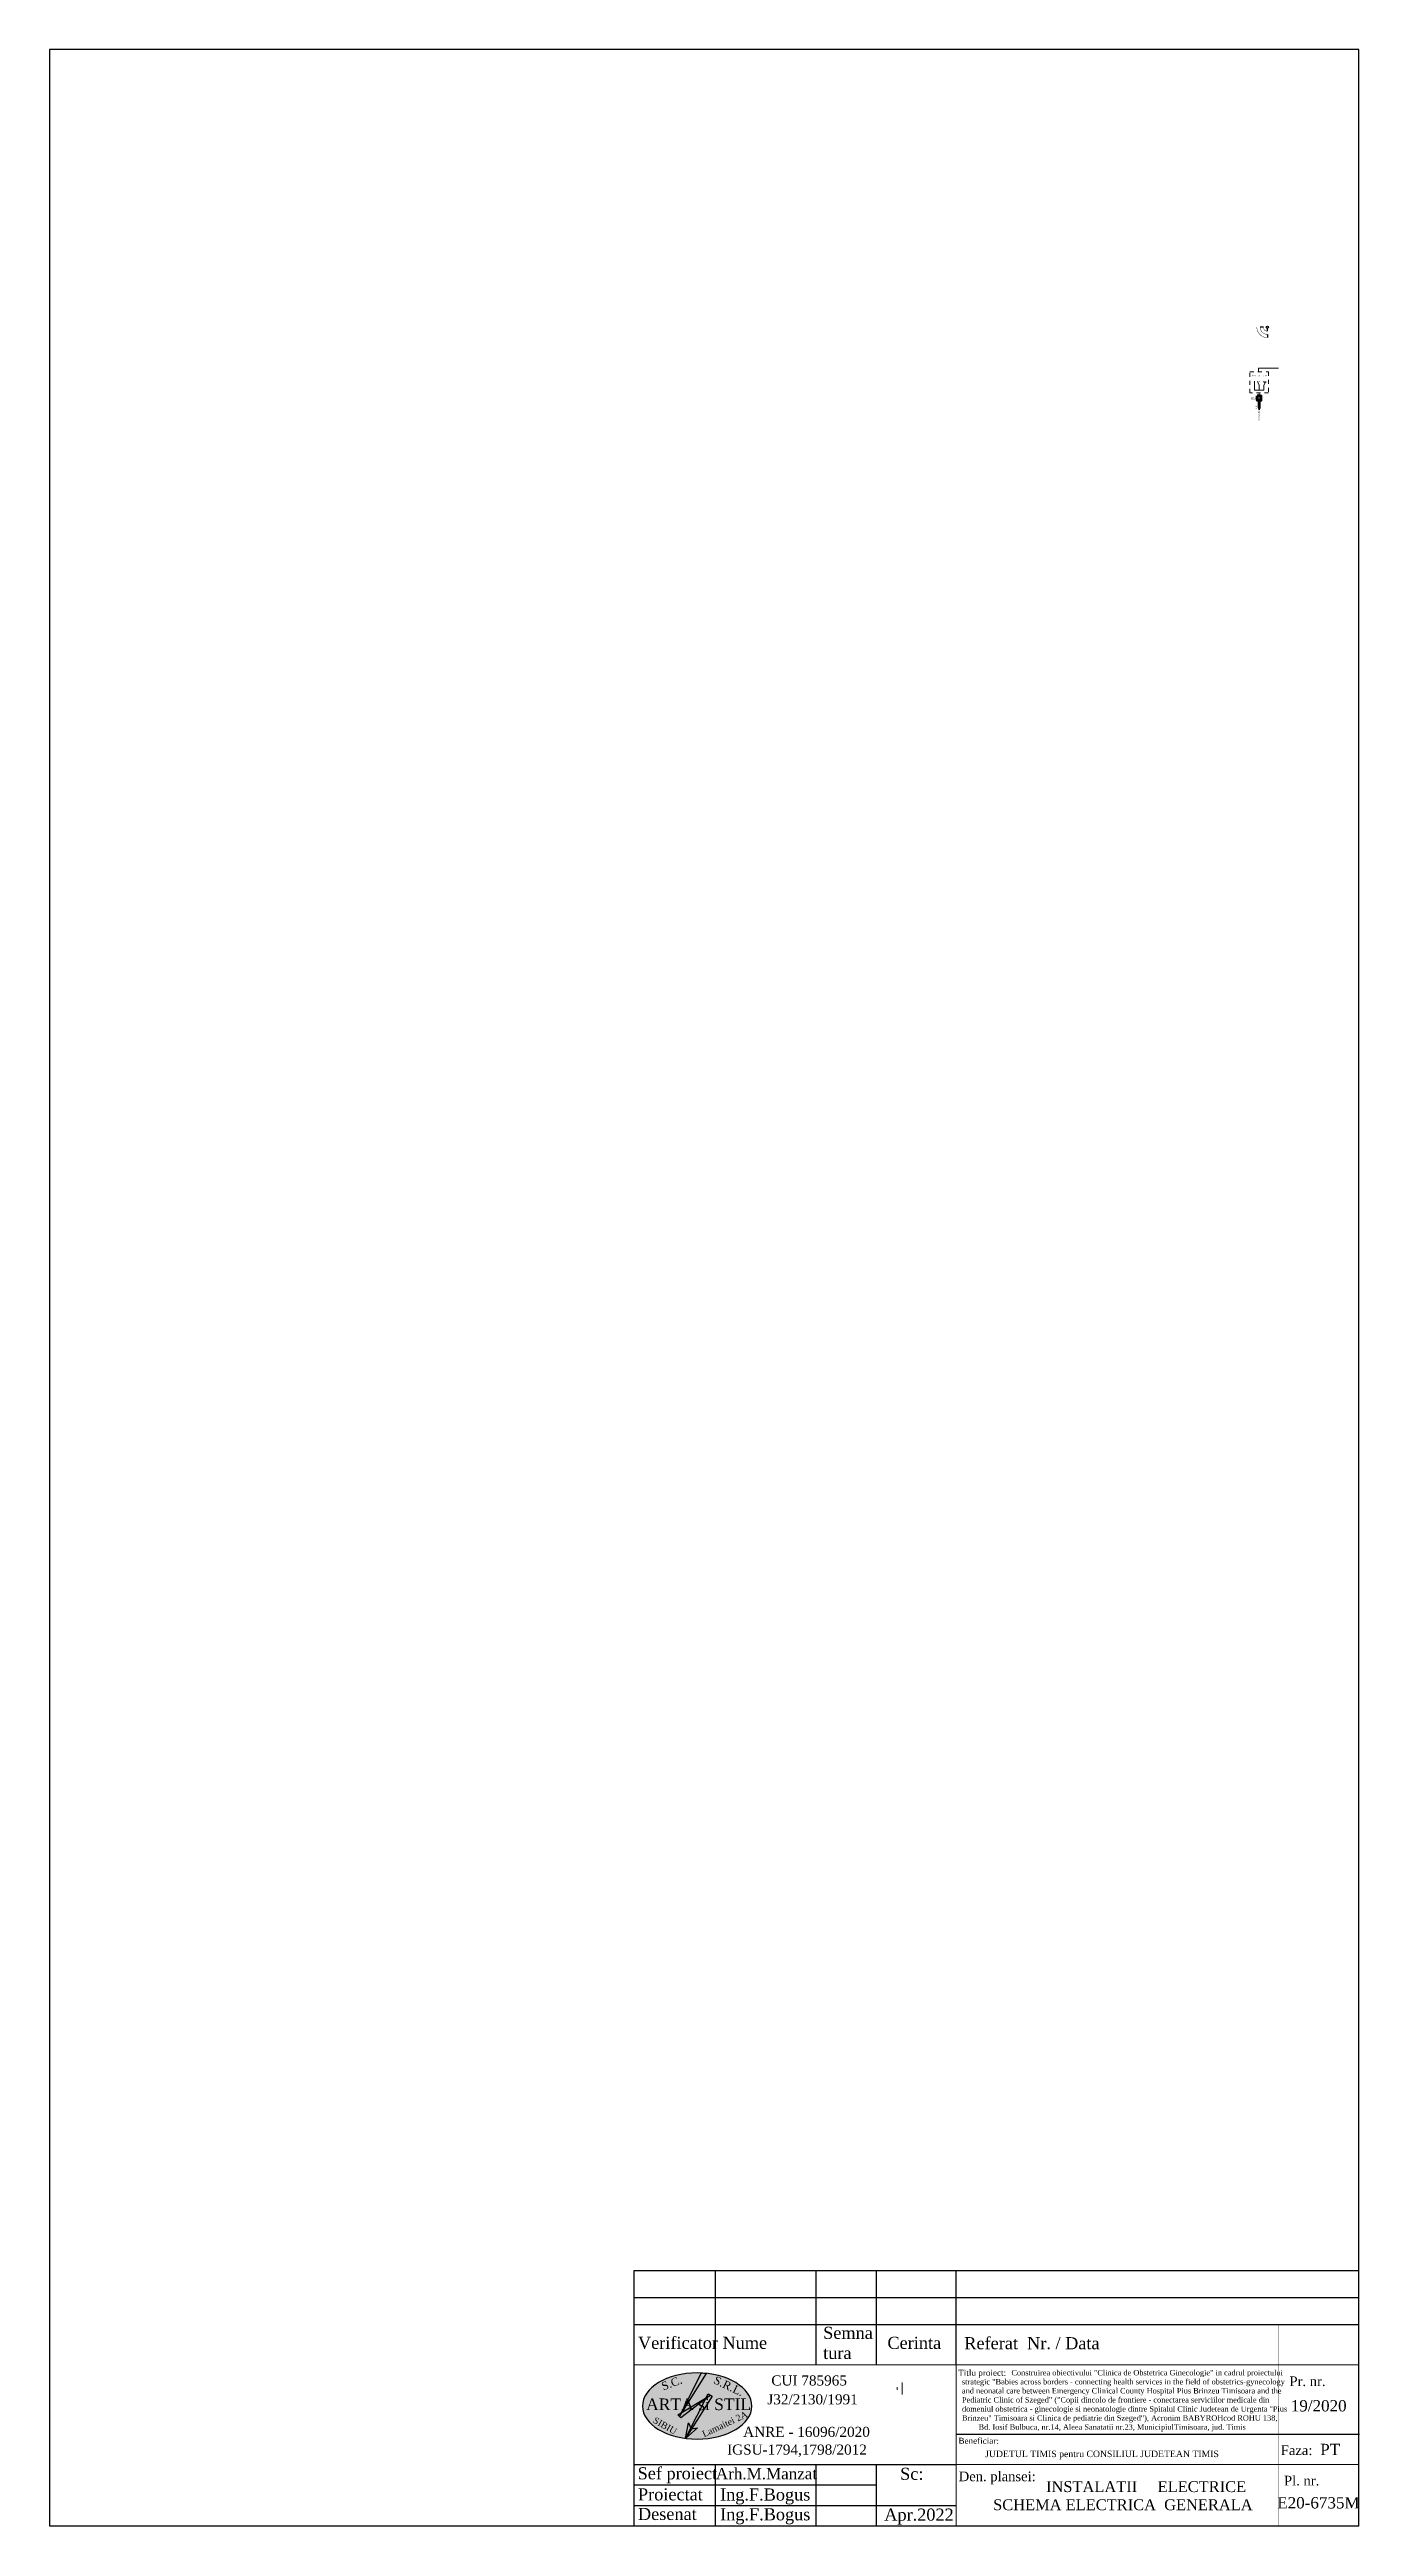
# Model space of a CAD drawing. Extents: x -12085 to 47, y -14993 to 123352.
# Drawn here: x -11979.8 to -11947.3, y -14794.2 to -14732.7 of the extents above; entities that cross this region are included whole.
import ezdxf
from ezdxf.enums import TextEntityAlignment as Align

# ---------------------------------------------------------------- set-up
doc = ezdxf.new("R2010")
doc.units = 0
doc.header["$MEASUREMENT"] = 0
for name, pattern in [('DOT', [0.25, 0, -0.25]), ('Epais', [0]), ('Fin', [0]), ('Moyen', [0]), ('Point', [8, 1, -1, 1, -1, 1, -1, 1, -1])]:
    doc.linetypes.add(name, pattern=pattern)
doc.layers.get('0').update_dxf_attribs({"linetype": 'CONTINUOUS'})
for name, color, linetype in [('A', 1, 'CONTINUOUS'), ('B', 1, 'CONTINUOUS'), ('ELECTRICAL', 7, 'CONTINUOUS'), ('Texte', 7, 'CONTINUOUS'), ('Z _ layout _ CARTUS', 7, 'CONTINUOUS')]:
    doc.layers.add(name, color=color, linetype=linetype)
for name, color, linetype, lineweight in [('Circuite', 7, 'CONTINUOUS', 25), ('delimitari', 210, 'DOT', 15), ('e-note_electrice mici', 250, 'CONTINUOUS', 15), ('ech_carcasa', 201, 'CONTINUOUS', 13)]:
    doc.layers.add(name, color=color, linetype=linetype, lineweight=lineweight)
doc.layers.add('Object_Pen_No__90', color=7, linetype='CONTINUOUS', lineweight=20, true_color=0xff4a04)
doc.layers.add('Slab_Pen_No__111', color=7, linetype='CONTINUOUS', lineweight=5, true_color=0x9e9e9e)
doc.styles.add('Arial', font='arial.ttf')
doc.styles.add('GENERATED_STYLE_1', font='arial.ttf')
doc.styles.add('GENERATED_STYLE_2', font='arial.ttf')

msp = doc.modelspace()

# ---------------------------------------------------------------- texts
at = {"layer": 'Texte', "linetype": 'Continuous', "attachment_point": 1}
for s, insert, char_height, width in [('\\fTimes New Roman|b0|i0|c0|p18;Semna\\Ptura', (-11960.634, -14789.212), 0.3, 1.9156), ('\\fTimes New Roman|b0|i0|c0|p18;Verificator', (-11965.234, -14789.46), 0.3, 1.9155), ('\\fTimes New Roman|b0|i0|c0|p18;Nume', (-11963.134, -14789.46), 0.3, 1.9156), ('\\fTimes New Roman|b0|i0|c0|p18;Cerinta ', (-11959.038, -14789.461), 0.3, 1.427), ('{\\fTimes New Roman|b0|i0|c0|p18;19/2020}', (-11949.02, -14791.034), 0.28, 2.82872), ('{\\fTimes New Roman|b0|i0|c0|p18;Faza:}', (-11949.268, -14792.157), 0.24, 2.82872), ('{\\fTimes New Roman|b0|i0|c0|p18;  PT}', (-11948.5, -14792.119), 0.28, 2.82872), ('{\\fTimes New Roman|b0|i0|c0|p18;Sef proiect}', (-11965.243, -14792.701), 0.3, 2.03328), ('{\\fTimes New Roman|b0|i0|c0|p18;Arh.M.Manzat}', (-11963.299, -14792.72), 0.28, 2.84653), ('{\\fTimes New Roman|b0|i0|c0|p18;  Sc:}', (-11958.949, -14792.713), 0.3, 1.427), ('{\\fTimes New Roman|b0|i0|c0|p18;                 \\H0.9x; INSTALATII  ^IELECTRICE    \\P       SCHEMA ELECTRICA  GENERALA\\P           }', (-11957.127, -14793.047), 0.3, 9.93439), ('{\\fTimes New Roman|b0|i0|c0|p18;Proiectat}', (-11965.234, -14793.224), 0.3, 1.9155), ('{\\fTimes New Roman|b0|i0|c0|p18;Desenat}', (-11965.234, -14793.711), 0.3, 1.9155), ('{\\fTimes New Roman|b0|i0|c0|p18;Ing.F.Bogus}', (-11963.194, -14793.228), 0.3, 1.9155), ('{\\fTimes New Roman|b0|i0|c0|p18;Ing.F.Bogus}', (-11963.193, -14793.72), 0.3, 1.9155), ('{\\fTimes New Roman|b0|i0|c0|p18;Apr.2022}', (-11959.116, -14793.727), 0.3, 3.06959), ('{\\fTimes New Roman|b0|i0|c0|p18; E20-6735M}', (-11949.461, -14793.444), 0.28, 2.82872)]:
    msp.add_mtext(s, dxfattribs=dict(at, insert=insert, char_height=char_height, width=width))
at = {"layer": 'Texte', "attachment_point": 1}
for s, insert, char_height, width in [('\\fTimes New Roman|b0|i0|c0|p18;Referat  Nr. / Data', (-11957.129, -14789.47), 0.3, 4.0017), ('{\\fTimes New Roman|b0|i0|c0|p18;        CUI 785965 \\H1.1x; }', (-11962.677, -14790.42), 0.25, 8.43787), ('{\\fTimes New Roman|b0|i0|c0|p18;                        \\H1.38x;      \\H0.97826x;Construirea obiectivului "Clinica de Obstetrica Ginecologie" in cadrul proiectului\\Pstrategic "Babies across borders - connecting health services in the field of obstetrics-gynecology and neonatal care between Emergency Clinical County Hospital Pius Brinzeu Timisoara and the Pediatric Clinic of Szeged" ("Copii dincolo de frontiere - conectarea serviciilor medicale din domeniul obstetrica - ginecologie si neonatologie dintre Spitalul Clinic Judetean de Urgenta "Pius Brinzeu" Timisoara si Clinica de pediatrie din Szeged"), Acronim BABYROHcod ROHU 138, \\P        Bd. Iosif Bulbuca, nr.14, Aleea Sanatatii nr.23, MunicipiulTimisoara, jud. Timis}', (-11957.187, -14790.284), 0.1, 7.97582), ('{\\fTimes New Roman|b0|i0|c0|p18;Pr. nr.}', (-11949.053, -14790.445), 0.24, 3.3772), ('{\\fTimes New Roman|b0|i0|c0|p18;ARTA si STIL }', (-11965.033, -14790.993), 0.288, 6.16224), ('\\pt2.25;{\\fTimes New Roman|b0|i0|c0|p18;J32/2130/1991}', (-11962.02, -14790.889), 0.25, 8.43787), ('\\pt3;{\\fTimes New Roman|b0|i0|c0|p18;ANRE - 16096/2020}', (-11962.621, -14791.697), 0.25, 8.43787), ('{\\fTimes New Roman|b0|i0|c0|p18;IGSU-1794,1798/2012}', (-11963.02, -14792.137), 0.25, 8.43787), ('{\\fTimes New Roman|b0|i0|c0|p18;JUDETUL TIMIS pentru CONSILIUL JUDETEAN TIMIS}', (-11956.612, -14792.289), 0.16, 6.048), ('{\\fTimes New Roman|b0|i0|c0|p18;Den. plansei:   }', (-11957.268, -14792.807), 0.24, 3.12454), ('{\\fTimes New Roman|b0|i0|c0|p18;Pl. nr.}', (-11949.188, -14792.912), 0.24, 1.87554)]:
    msp.add_mtext(s, dxfattribs=dict(at, insert=insert, char_height=char_height, width=width))
at = {"layer": 'Texte', "width": 6.16224, "attachment_point": 1}
for s, insert, char_height, rotation in [('{\\fTimes New Roman|b0|i0|c0|p18;S.C.}', (-11964.675, -14790.609), 0.2, 20.71465), ('{\\fTimes New Roman|b0|i0|c0|p18;S.R.L.}', (-11963.289, -14790.426), 0.2, 334.59255), ('{\\fTimes New Roman|b0|i0|c0|p18;SIBIU}', (-11964.796, -14791.444), 0.16, 330.29132), ('{\\fTimes New Roman|b0|i0|c0|p18;Lamaitei 2A}', (-11963.66, -14791.813), 0.16, 25.02146)]:
    msp.add_mtext(s, dxfattribs=dict(at, insert=insert, char_height=char_height, rotation=rotation))
at = {"layer": 'Z _ layout _ CARTUS', "color": 7, "linetype": 'Continuous', "lineweight": 35, "insert": (-11957.279, -14790.28), "char_height": 0.15, "width": 8.26, "attachment_point": 1, "line_spacing_factor": 1.034871, "style": 'GENERATED_STYLE_2'}
msp.add_mtext('\\A1;\\pt2.25;{\\fTimes New Roman|b0|i0|c0|p18;Titlu proiect:\\H0.99999x;   }', dxfattribs=at)
at = {"layer": 'Z _ layout _ CARTUS', "color": 7, "linetype": 'Continuous', "lineweight": 35, "insert": (-11957.275, -14791.969), "char_height": 0.15, "attachment_point": 1, "style": 'GENERATED_STYLE_1'}
msp.add_mtext('\\A1;{\\fTimes New Roman|b0|i0|c0|p18;Beneficiar:}', dxfattribs=at)

# ---------------------------------------------------------------- blocks, each defined once
blk = doc.blocks.new('K41C0N_K03_0_5_1')
at = {"layer": 'A', "color": 0, "linetype": 'ByBlock', "lineweight": -2}
for p, q in [((0, 0), (0, -1.2)), ((0, -8.8), (-3.8, -1.2)), ((0, -10), (0, -8.8))]:
    blk.add_line(p, q, dxfattribs=at)
at = {"layer": 'A', "color": 80, "linetype": 'Fin', "lineweight": 15, "style": 'Arial', "width": 0.92}
for tag, p in [('$FUNCTION', (-5, 3.7)), ('$LOCATION', (-5, 0)), ('$REPETIQ', (-5, -4.5))]:
    blk.add_attdef(tag, text='', height=2.99, dxfattribs=at).set_placement(p, align=Align.MIDDLE_RIGHT)
at = {"layer": 'A', "color": 10, "linetype": 'Fin', "lineweight": 15, "style": 'Arial', "width": 0.92}
for tag, p in [('$CP:1', (1.2, 1.5)), ('$CP:2', (1.2, -10.8))]:
    blk.add_attdef(tag, text='', height=2.16, dxfattribs=at).set_placement(p, align=Align.MIDDLE_LEFT)
blk.add_attdef('$POS_CROREF_1', text='', height=2.33, dxfattribs=at).set_placement((-5, -8.8), align=Align.MIDDLE_RIGHT)
at = {"layer": 'A', "color": 130, "linetype": 'Fin', "lineweight": 15, "style": 'Arial', "width": 0.69}
for tag, p in [('COMMENT1', (6.2, -2.8)), ('COMMENT2', (6.2, -6.5))]:
    blk.add_attdef(tag, text='', height=2.66, dxfattribs=at).set_placement(p, align=Align.MIDDLE_LEFT)
blk = doc.blocks.new('K42C0N_K03_0_5_1')
at = {"layer": 'A', "color": 0, "linetype": 'ByBlock', "lineweight": -2}
for p, q in [((0, 0), (0, -2.5)), ((0, -8.8), (3.7, -1.2)), ((0, -2.5), (4.5, -2.5)), ((0, -10), (0, -8.8))]:
    blk.add_line(p, q, dxfattribs=at)
at = {"layer": 'A', "color": 80, "linetype": 'Fin', "lineweight": 15, "style": 'Arial', "width": 0.92}
for tag, p in [('$FUNCTION', (-5, 3.7)), ('$LOCATION', (-5, 0)), ('$REPETIQ', (-5, -4.5))]:
    blk.add_attdef(tag, text='', height=2.99, dxfattribs=at).set_placement(p, align=Align.MIDDLE_RIGHT)
at = {"layer": 'A', "color": 10, "linetype": 'Fin', "lineweight": 15, "style": 'Arial', "width": 0.92}
for tag, p in [('$CP:1', (1.2, 1.5)), ('$CP:2', (1.2, -10.8))]:
    blk.add_attdef(tag, text='', height=2.16, dxfattribs=at).set_placement(p, align=Align.MIDDLE_LEFT)
blk.add_attdef('$POS_CROREF_1', text='', height=2.33, dxfattribs=at).set_placement((-5, -8.8), align=Align.MIDDLE_RIGHT)
at = {"layer": 'A', "color": 130, "linetype": 'Fin', "lineweight": 15, "style": 'Arial', "width": 0.69}
for tag, p in [('COMMENT1', (6.2, -2.5)), ('COMMENT2', (6.2, -6.5))]:
    blk.add_attdef(tag, text='', height=2.66, dxfattribs=at).set_placement(p, align=Align.MIDDLE_LEFT)
blk = doc.blocks.new('0SE0102_0SE01_0_5_1')
at = {"layer": 'A', "color": 130, "linetype": 'Moyen', "lineweight": 25}
blk.add_line((0, 0), (0, -0.6), dxfattribs=at)
blk.add_lwpolyline([(0, -3), (1.2, 0), (0, -0.6), (-1.2, 0), (0, -3)], dxfattribs=at)
at = {"layer": 'A', "color": 130, "linetype": 'Fin', "lineweight": 15, "style": 'Arial', "width": 0.92}
for tag, p in [('$CONNECTION_VOLTAGE', (-3, 15)), ('$CON_GAUGE', (2.5, 15)), ('$SIG_NUM', (-3, 2.5))]:
    blk.add_attdef(tag, text='', height=2.33, rotation=90, dxfattribs=at).set_placement(p, align=Align.MIDDLE_LEFT)
at = {"layer": 'A', "color": 80, "linetype": 'Fin', "lineweight": 15, "style": 'Arial', "width": 0.92}
blk.add_attdef('$:[RA]', text='', height=1.99, rotation=90, dxfattribs=at).set_placement((-4, -3), align=Align.MIDDLE_LEFT)
blk.add_attdef('$TAG', text='', height=2.66, rotation=90, dxfattribs=at).set_placement((-0.5, -4.5), align=Align.MIDDLE_RIGHT)
at = {"layer": 'A', "color": 10, "linetype": 'Fin', "lineweight": 15, "style": 'Arial', "width": 0.92}
for tag, height, p in [('$POS_CROREF_1', 2.16, (-0.5, -4.5)), ('$WD:ATRT:W1', 2.33, (3, -4.5))]:
    blk.add_attdef(tag, text='', height=height, rotation=90, dxfattribs=at).set_placement(p, align=Align.MIDDLE_RIGHT)
blk = doc.blocks.new('OF_SD')
at = {"layer": 'B', "color": 80, "linetype": 'Point', "lineweight": 20}
blk.add_line((0, -9.8), (0, -8.6), dxfattribs=at)
at = {"layer": 'B', "color": 253, "linetype": 'Epais', "lineweight": 60}
blk.add_line((0, -11.6), (0, -14.6), dxfattribs=at)
blk.add_lwpolyline([(-0.8, -9.8), (0.7, -9.8), (0.7, -11.6), (-0.8, -11.6), (-0.8, -9.8)], dxfattribs=at)
at = {"layer": 'delimitari'}
blk.add_lwpolyline([(-3.8, 0), (3.8, 0), (3.8, -8.6), (-3.8, -8.6), (-3.8, 0)], dxfattribs=at)
at = {"layer": 'e-note_electrice mici'}
for points in [[(-1.9, -3.8), (-1.9, -3.8), (-1.9, -7.5), (-1.9, -7.5), (-1.9, -3.8)], [(-1.9, -7.5), (1.9, -7.5), (1.9, -7.5), (-1.9, -7.5), (-1.9, -7.5)], [(0, -5.6), (0, -5.6), (0, -7.5), (0, -7.5), (0, -5.6)], [(1.9, -5.6), (1.9, -5.6), (1.9, -7.5), (1.9, -7.5), (1.9, -5.6)]]:
    blk.add_lwpolyline(points, dxfattribs=at)
at = {"layer": 'e-note_electrice mici', "xscale": 0.1875, "yscale": 0.1875, "zscale": 0.375}
for name, p in [('K41C0N_K03_0_5_1', (0, -3.8)), ('K42C0N_K03_0_5_1', (1.9, -3.8))]:
    blk.add_blockref(name, p, dxfattribs=at)
at = {"layer": 'e-note_electrice mici'}
ref = blk.add_blockref('0SE0102_0SE01_0_5_1', (0, -14.6), dxfattribs=dict(at, xscale=0.3, yscale=0.3, zscale=0.3))
ref.add_attrib('$:[RA]', 'Ti24', dxfattribs={"layer": 'B', "color": 80, "linetype": 'Fin', "lineweight": 15, "height": 0.598, "rotation": 90, "style": 'Arial', "width": 0.92}).set_placement((-1.2, -15.5), align=Align.MIDDLE_LEFT)
ref.add_attrib('$REFTEAB00000', 'ACT9 SM', dxfattribs={"layer": 'B', "color": 10, "linetype": 'Fin', "lineweight": 15, "height": 0.648, "rotation": 90, "style": 'Arial', "width": 0.92}).set_placement((-0.1, -16), align=Align.MIDDLE_RIGHT)
at = {"layer": 'e-note_electrice mici', "style": 'Arial', "width": 0.92}
for s, height, p in [('24V', 0.623, (-2.2, -1.6)), ('OF', 0.623, (0, -1.6)), ('SD', 0.623, (2.3, -1.6)), ('Ti24', 0.797, (-2.3, -10.9))]:
    blk.add_text(s, height=height, dxfattribs=at).set_placement(p, align=Align.MIDDLE)
blk = doc.blocks.new('A$C719065E5')
at = {"color": 3, "lineweight": 30}
for p, q in [((0.166, 0.266), (0.086, 0.266)), ((0.266, 0.166), (0.266, 0.239))]:
    blk.add_line(p, q, dxfattribs=at)
at = {"color": 3, "lineweight": 30, "const_width": 0.01, "flags": 128}
for points in [[(0.005, 0.266, 0.414214), (0.266, 0.005)], [(0.086, 0.266, 0.414214), (0.266, 0.086)], [(0.166, 0.266, 0.414214), (0.266, 0.166)]]:
    blk.add_lwpolyline(points, format="xyb", dxfattribs=at)
for points in [[(0.166, 0.266), (0.086, 0.266)], [(0.266, 0.166), (0.266, 0.239)], [(0.266, 0.086), (0.266, 0.005)]]:
    blk.add_lwpolyline(points, dxfattribs=at)
at = {"color": 3, "lineweight": 30, "flags": 128}
blk.add_lwpolyline([(0.266, 0.086), (0.266, 0.005)], dxfattribs=at)
at = {"color": 3, "lineweight": 30}
blk.add_circle((0.266, 0.266), 0.0265, dxfattribs=at)

# ---------------------------------------------------------------- hatches: boundary and pattern name
at = {"layer": 'ELECTRICAL', "linetype": 'Continuous', "true_color": 0x7fd2f5}
h = msp.add_hatch(color=141, dxfattribs=at)
edge = h.paths.add_edge_path()
edge.add_ellipse((-11963.764, -14791.181), major_axis=(-1.357, 0), ratio=0.605763, start_angle=0, end_angle=360, ccw=False)
h.paths.add_polyline_path([(-11963.713, -14791.794), (-11962.572, -14791.261), (-11962.467, -14791.485), (-11963.609, -14792.018)], flags=9)
h.paths.add_polyline_path([(-11964.811, -14791.39), (-11964.221, -14791.727), (-11964.341, -14791.938), (-11964.932, -14791.602)], flags=24)
h.paths.add_polyline_path([(-11963.312, -14790.36), (-11962.568, -14790.713), (-11962.699, -14790.988), (-11963.443, -14790.635)], flags=25)
h.paths.add_polyline_path([(-11964.739, -14790.58), (-11964.206, -14790.379), (-11964.099, -14790.663), (-11964.631, -14790.865)], flags=25)
h.paths.add_polyline_path([(-11965.118, -14790.921), (-11962.435, -14790.921), (-11962.435, -14791.367), (-11965.118, -14791.367)], flags=25)
at = {"layer": 'ELECTRICAL', "linetype": 'Continuous'}
h = msp.add_hatch(color=1, dxfattribs=at)
h.paths.add_polyline_path([(-11963.53, -14790.371), (-11963.663, -14790.359), (-11964.162, -14791.354), (-11964.145, -14791.343)])
h.paths.add_polyline_path([(-11964.162, -14791.354), (-11964.241, -14791.401), (-11964.205, -14791.438)])
h.paths.add_polyline_path([(-11964.145, -14791.343), (-11964.162, -14791.354), (-11964.205, -14791.438)], flags=17)
h.paths.add_polyline_path([(-11963.549, -14791.003), (-11963.536, -14790.976), (-11964.145, -14791.343), (-11964.205, -14791.438), (-11964.168, -14791.474)])
h.paths.add_polyline_path([(-11963.433, -14790.914), (-11963.536, -14790.976), (-11963.549, -14791.003)], flags=17)
h.paths.add_polyline_path([(-11963.433, -14790.914), (-11963.549, -14791.003), (-11963.918, -14791.73), (-11963.911, -14791.747), (-11963.897, -14791.745), (-11963.392, -14790.938), (-11963.487, -14790.88), (-11963.536, -14790.976)])
h.paths.add_polyline_path([(-11963.752, -14791.726), (-11963.897, -14791.745), (-11964.051, -14791.99)])
h.paths.add_polyline_path([(-11963.897, -14791.745), (-11963.911, -14791.747), (-11963.918, -14791.73), (-11964.051, -14791.99)])
h.paths.add_polyline_path([(-11963.918, -14791.73), (-11963.975, -14791.595), (-11964.051, -14791.99)])

# ---------------------------------------------------------------- linework, layer by layer
at = {"layer": 'Circuite', "linetype": 'Continuous', "ltscale": 2}
msp.add_line((-11957.319, -14791.88), (-11947.315, -14791.88), dxfattribs=at)
at = {"layer": 'ech_carcasa'}
msp.add_lwpolyline([(-11949.823, -14740.654), (-11949.824, -14740.567), (-11949.329, -14740.568)], dxfattribs=at)
at = {"layer": 'ELECTRICAL', "linetype": 'Continuous'}
for p, q in [((-11963.663, -14790.359), (-11964.205, -14791.438)), ((-11964.205, -14791.438), (-11963.53, -14790.371)), ((-11963.663, -14790.359), (-11963.53, -14790.371)), ((-11964.241, -14791.401), (-11963.433, -14790.914)), ((-11963.433, -14790.914), (-11964.168, -14791.474)), ((-11964.051, -14791.99), (-11963.487, -14790.88)), ((-11963.392, -14790.938), (-11964.051, -14791.99)), ((-11963.487, -14790.88), (-11963.392, -14790.938)), ((-11964.168, -14791.474), (-11964.241, -14791.401)), ((-11964.051, -14791.99), (-11963.975, -14791.595)), ((-11963.752, -14791.726), (-11964.051, -14791.99)), ((-11963.975, -14791.595), (-11963.911, -14791.747)), ((-11963.911, -14791.747), (-11963.752, -14791.726))]:
    msp.add_line(p, q, dxfattribs=at)
at = {"layer": 'ELECTRICAL', "linetype": 'Continuous', "flags": 128}
msp.add_lwpolyline([(-11979.849, -14794.156), (-11947.331, -14794.156), (-11947.331, -14732.654), (-11979.849, -14732.654)], close=True, dxfattribs=at)
at = {"layer": 'ELECTRICAL', "linetype": 'Continuous', "extrusion": (0, 0, -1)}
msp.add_ellipse((-11963.764, -14791.181), major_axis=(-1.357, 0), ratio=0.605763, dxfattribs=at)
at = {"layer": 'Object_Pen_No__90', "linetype": 'Continuous'}
for p, q in [((-11958.796, -14790.712), (-11958.796, -14790.746)), ((-11958.796, -14790.746), (-11958.796, -14790.779))]:
    msp.add_line(p, q, dxfattribs=at)
at = {"layer": 'Slab_Pen_No__111', "linetype": 'Continuous'}
msp.add_line((-11958.676, -14790.893), (-11958.676, -14790.593), dxfattribs=at)
at = {"layer": 'Texte', "linetype": 'Continuous'}
for p, q in [((-11963.309, -14789.486), (-11963.309, -14787.816)), ((-11960.809, -14789.486), (-11960.809, -14787.816)), ((-11959.309, -14789.486), (-11959.309, -14787.816)), ((-11957.331, -14789.486), (-11957.331, -14787.816)), ((-11963.309, -14790.156), (-11963.309, -14788.486)), ((-11960.809, -14790.156), (-11960.809, -14788.486)), ((-11959.309, -14790.156), (-11959.309, -14788.486)), ((-11957.331, -14790.156), (-11957.331, -14788.486)), ((-11965.331, -14792.633), (-11957.331, -14792.633)), ((-11963.309, -14794.156), (-11963.312, -14792.63)), ((-11960.809, -14794.156), (-11960.809, -14792.633)), ((-11959.309, -14794.171), (-11959.309, -14792.633)), ((-11965.331, -14793.14), (-11959.309, -14793.14)), ((-11965.331, -14793.648), (-11957.331, -14793.648))]:
    msp.add_line(p, q, dxfattribs=at)
at = {"layer": 'Texte', "linetype": 'Continuous', "flags": 128}
for points in [[(-11965.331, -14788.816), (-11965.331, -14787.816), (-11947.331, -14787.816)], [(-11965.331, -14788.816), (-11965.331, -14787.816), (-11947.331, -14787.816)], [(-11965.331, -14789.486), (-11965.331, -14788.486), (-11947.331, -14788.486)], [(-11965.331, -14789.486), (-11965.331, -14788.486), (-11947.331, -14788.486)], [(-11965.331, -14790.156), (-11965.331, -14789.156), (-11947.331, -14789.156)]]:
    msp.add_lwpolyline(points, dxfattribs=at)
at = {"layer": 'Texte', "linetype": 'Continuous'}
for points, const_width in [([(-11949.331, -14794.156), (-11949.331, -14789.179)], 0.01), ([(-11957.331, -14794.156), (-11957.331, -14790.156)], 0.02), ([(-11965.331, -14792.633), (-11957.331, -14792.633)], 0.02), ([(-11957.331, -14792.633), (-11947.331, -14792.633)], 0.02)]:
    msp.add_lwpolyline(points, dxfattribs=dict(at, const_width=const_width))
at = {"layer": 'Texte', "linetype": 'Continuous', "const_width": 0.03}
msp.add_lwpolyline([(-11947.331, -14794.156), (-11965.331, -14794.156), (-11965.331, -14790.156), (-11947.331, -14790.156)], close=True, dxfattribs=at)

# ---------------------------------------------------------------- block references
at = {"layer": 'Circuite', "linetype": 'Continuous', "ltscale": 5}
msp.add_blockref('A$C719065E5', (-11949.868, -14739.814), dxfattribs=at)
at = {"layer": 'ech_carcasa', "xscale": 0.06124987952352967, "yscale": 0.06124987952352967, "zscale": 0.06124987952352967}
msp.add_blockref('OF_SD', (-11949.803, -14740.655), dxfattribs=at)

msp.set_redraw_order([(e.dxf.handle, doc.entitydb.next_handle()) for e in msp.query("TEXT MTEXT ATTDEF DIMENSION ARC_DIMENSION")])  # texts and dimensions are drawn at this point

doc.saveas('drawing.dxf')
